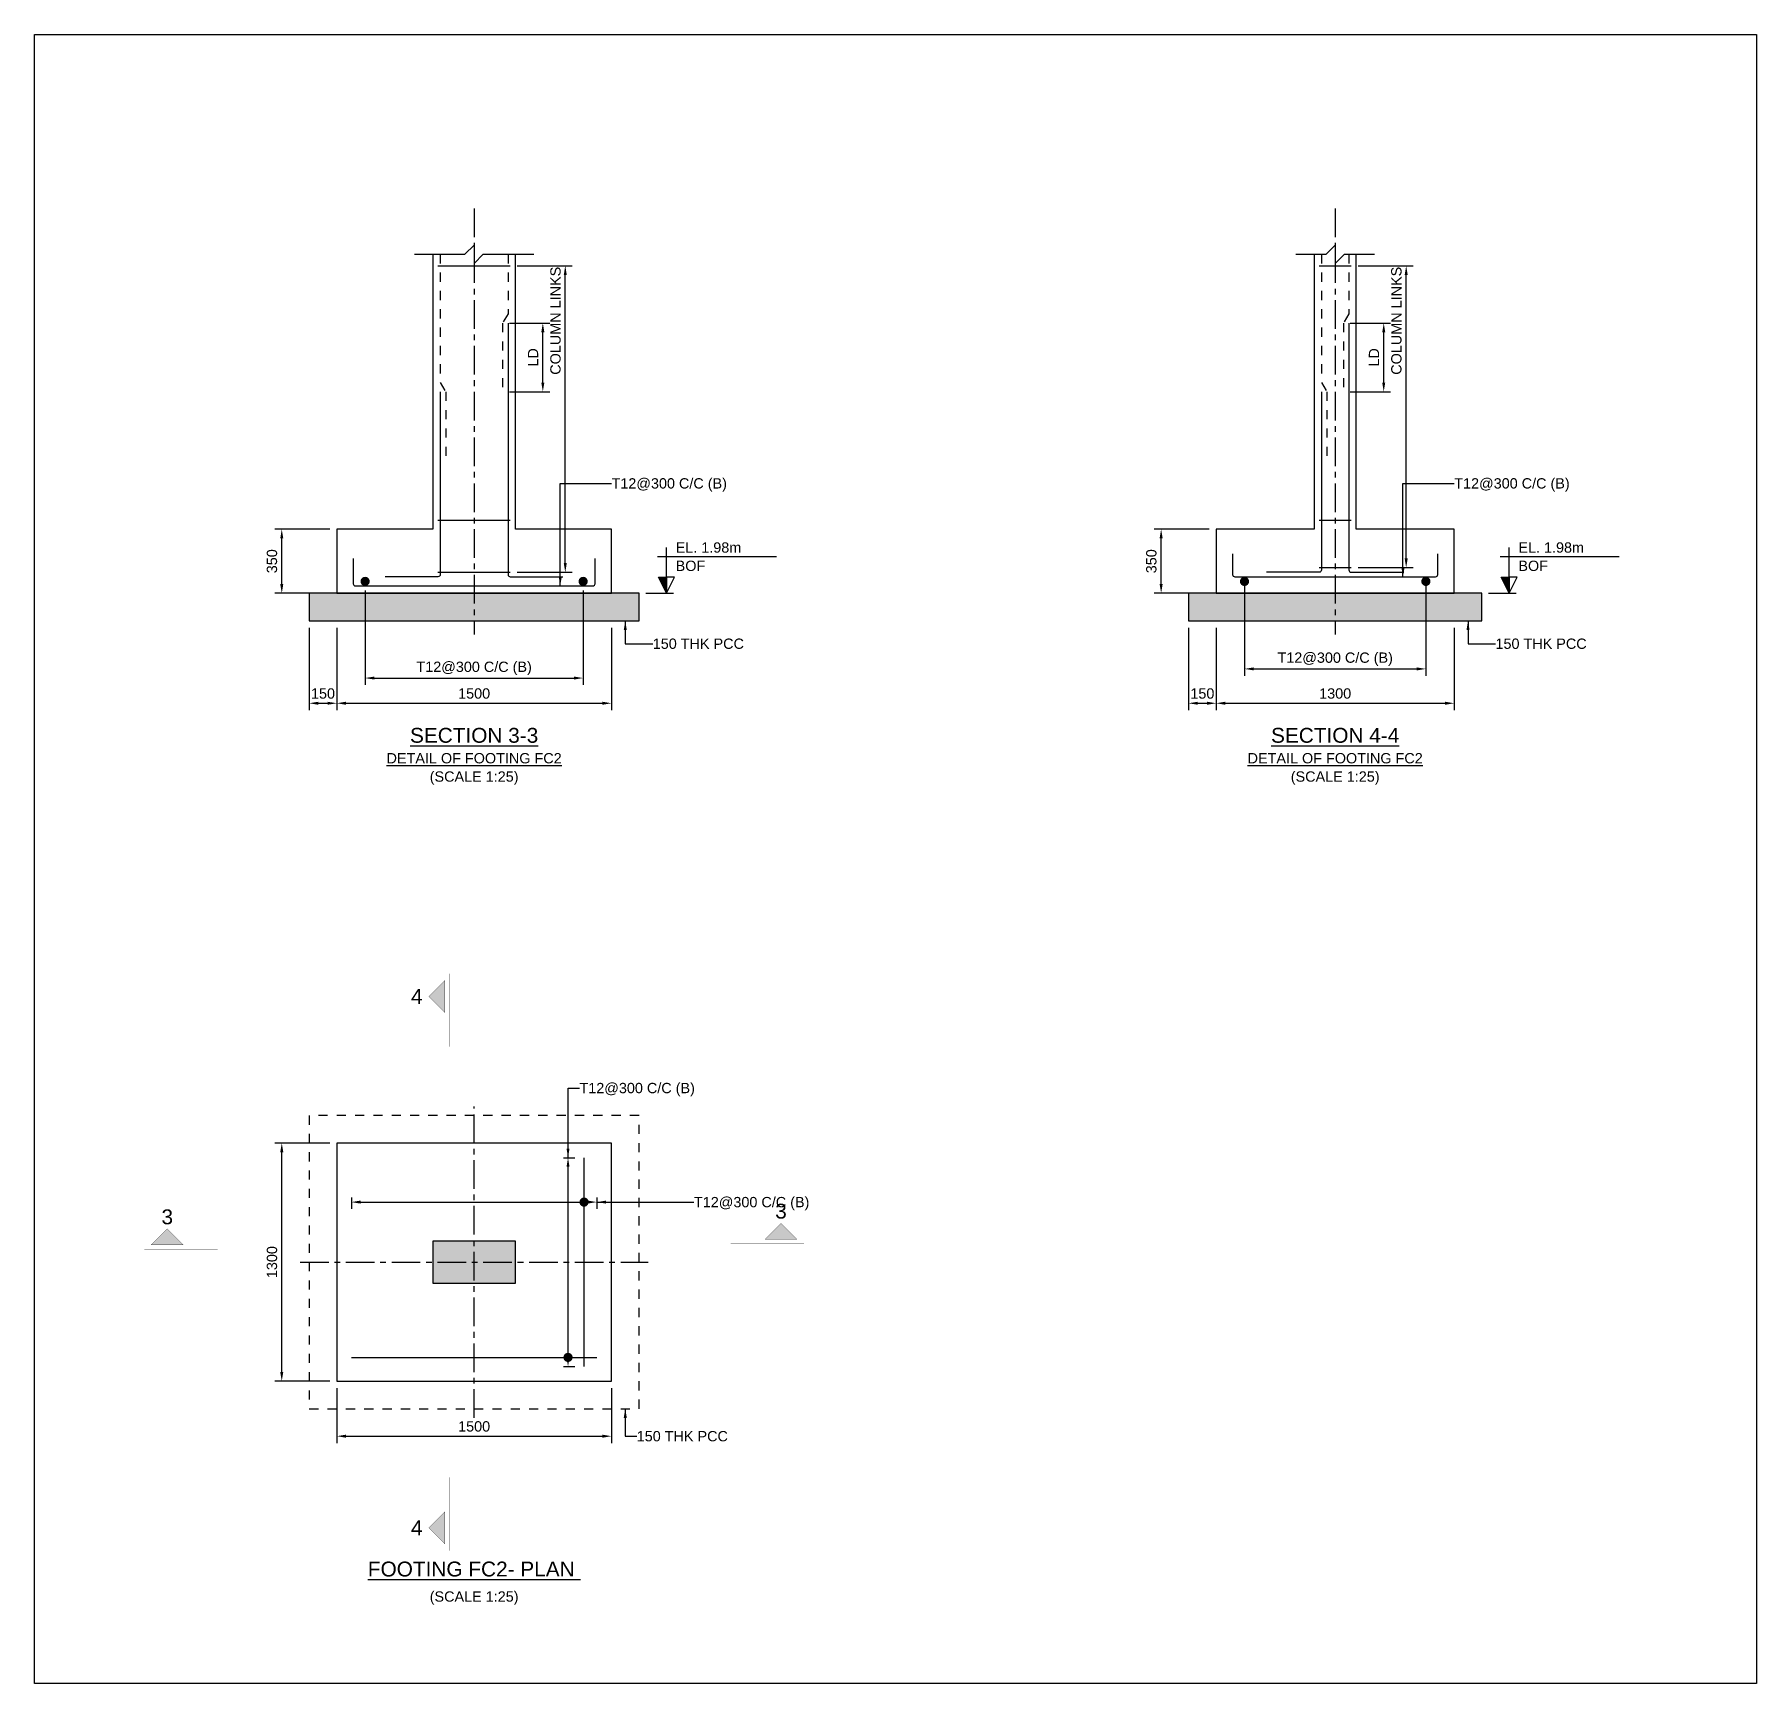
# Model space of a CAD drawing. Header units: inches. Extents: x -5500 to 172521, y -181100 to 5500.
# Drawn here: x 76921 to 114521, y -30500 to 5500 of the extents above; entities that cross this region are included whole.
import ezdxf
from ezdxf.enums import TextEntityAlignment as Align

# ---------------------------------------------------------------- set-up
doc = ezdxf.new("R2010")
doc.units = ezdxf.units.IN
doc.header["$LTSCALE"] = 1000
doc.header["$MEASUREMENT"] = 0
doc.linetypes.add('Cline', pattern=[1, 0.625, -0.125, 0.125, -0.125])
doc.linetypes.add('Dashed', pattern=[0.6, 0.2, -0.2, 0.2])
for name, color, linetype in [('Center Line', 1, 'Continuous'), ('Column', 2, 'Continuous'), ('Concrete Line', 2, 'Continuous'), ('Dim', 31, 'Continuous'), ('Footing', 4, 'Continuous'), ('Labels', 4, 'Continuous'), ('PCC', 5, 'Continuous'), ('Reinforcement', 4, 'Continuous'), ('Section Mark', 5, 'Continuous'), ('Solid', 25, 'Continuous'), ('Text', 31, 'Continuous')]:
    doc.layers.add(name, color=color, linetype=linetype)
doc.styles.add('SC-FTG1', font='SansSerif')
doc.styles.add('SC-FTG2', font='SansSerif')
doc.dimstyles.new('RccFooting', dxfattribs={"dimtxt": 225, "dimasz": 200, "dimexe": 150, "dimexo": 150, "dimgap": 100, "dimtad": 1, "dimtoh": 1, "dimdec": 4, "dimlfac": 0.25, "dimzin": 0, "dimdsep": 46, "dimtxsty": 'SC-FTG2', "dimcen": 0.09, "dimclrd": 8, "dimclre": 8, "dimclrt": 31, "dimadec": 0, "dimazin": 0, "dimtfac": 1, "dimtdec": 0, "dimtix": 1, "dimtofl": 0, "dimtmove": 0, "dimatfit": 3, "dimfxl": 1, "dimtolj": 1, "dimtzin": 0, "dimarcsym": 0})

msp = doc.modelspace()

# ---------------------------------------------------------------- texts
at = {"layer": 'Dim', "style": 'SC-FTG2'}
for s, p in [('T12@300 C/C (B)', (89521, -4300)), ('T12@300 C/C (B)', (107921, -4300)), ('150 THK PCC', (90421, -7800)), ('150 THK PCC', (108821, -7800)), ('150 THK PCC', (90071, -25100))]:
    msp.add_text(s, height=225, dxfattribs=at).set_placement(p, align=Align.MIDDLE_LEFT)
at = {"layer": 'Labels', "style": 'SC-FTG1'}
for s, p in [('%%USECTION 3-3', (86521, -9800)), ('%%USECTION 4-4', (105321, -9800)), ('%%uFOOTING FC2- PLAN ', (86521, -28000))]:
    msp.add_text(s, height=325, dxfattribs=at).set_placement(p, align=Align.MIDDLE_CENTER)
at = {"layer": 'Section Mark', "style": 'SC-FTG1'}
for s, p in [('4', (85268.5, -15500)), ('3', (79821, -20311.5)), ('3', (93221, -20187.5)), ('4', (85268.5, -27100))]:
    msp.add_text(s, height=325, dxfattribs=at).set_placement(p, align=Align.MIDDLE_CENTER)
at = {"layer": 'Text'}
for s, style, p in [('EL. 1.98m', 'SC-FTG2', (90921, -5700)), ('EL. 1.98m', 'SC-FTG2', (109321, -5700)), ('BOF', 'SC-FTG2', (90921, -6100)), ('BOF', 'SC-FTG2', (109321, -6100)), ('T12@300 C/C (B)', 'SC-FTG1', (88821, -17500)), ('T12@300 C/C (B)', 'SC-FTG1', (91321, -19990))]:
    msp.add_text(s, height=225, dxfattribs=dict(at, style=style)).set_placement(p, align=Align.MIDDLE_LEFT)
at = {"layer": 'Text', "style": 'SC-FTG1'}
for s, p in [('%%UDETAIL OF FOOTING FC2', (86521, -10300)), ('%%UDETAIL OF FOOTING FC2', (105321, -10300)), ('(SCALE 1:25)', (86521, -10700)), ('(SCALE 1:25)', (105321, -10700)), ('(SCALE 1:25)', (86521, -28600))]:
    msp.add_text(s, height=225, dxfattribs=at).set_placement(p, align=Align.MIDDLE_CENTER)

# ---------------------------------------------------------------- blocks, each defined once
blk = doc.blocks.new('*D47')
at = {"color": 8, "linetype": 'ByBlock', "lineweight": -2}
for p, q in [((83521, -24050), (83521, -25250)), ((89521, -24050), (89521, -25250)), ((83721, -25100), (89321, -25100))]:
    blk.add_line(p, q, dxfattribs=at)
at = {"color": 8}
for points in [[(83521, -25100), (83721, -25067), (83721, -25133)], [(89521, -25100), (89321, -25133), (89321, -25067)]]:
    blk.add_solid(points, dxfattribs=at)
at = {"layer": 'Defpoints', "color": 31}
for p in [(83521, -23900), (89521, -23900), (83521, -25100)]:
    blk.add_point(p, dxfattribs=at)
at = {"color": 31, "insert": (86521, -24888), "char_height": 225, "attachment_point": 5, "style": 'SC-FTG2'}
blk.add_mtext('\\A1;1500', dxfattribs=at)
blk = doc.blocks.new('*D48')
at = {"color": 8, "linetype": 'ByBlock', "lineweight": -2}
for p, q in [((83371, -18700), (82171, -18700)), ((82321, -23700), (82321, -18900)), ((83371, -23900), (82171, -23900))]:
    blk.add_line(p, q, dxfattribs=at)
at = {"color": 8}
for points in [[(82321, -18700), (82354, -18900), (82288, -18900)], [(82321, -23900), (82288, -23700), (82354, -23700)]]:
    blk.add_solid(points, dxfattribs=at)
at = {"layer": 'Defpoints', "color": 31}
for p in [(83521, -18700), (82321, -23900), (83521, -23900)]:
    blk.add_point(p, dxfattribs=at)
at = {"color": 31, "insert": (82108, -21300), "char_height": 225, "attachment_point": 5, "rotation": 90, "style": 'SC-FTG2'}
blk.add_mtext('\\A1;1300', dxfattribs=at)
blk = doc.blocks.new('*D49')
at = {"color": 8, "linetype": 'ByBlock', "lineweight": -2}
for p, q in [((88471, -19020), (88721, -19020)), ((88571, -23380), (88571, -19220)), ((88471, -23580), (88721, -23580))]:
    blk.add_line(p, q, dxfattribs=at)
at = {"color": 8}
for points in [[(88571, -19020), (88604, -19220), (88538, -19220)], [(88571, -23580), (88538, -23380), (88604, -23380)]]:
    blk.add_solid(points, dxfattribs=at)
at = {"layer": 'Defpoints', "color": 31}
for p in [(88321, -19020), (88321, -23580), (88571, -23580)]:
    blk.add_point(p, dxfattribs=at)
blk = doc.blocks.new('*D50')
at = {"color": 8, "linetype": 'ByBlock', "lineweight": -2}
for p, q in [((83841, -19890), (83841, -20140)), ((89201, -19890), (89201, -20140)), ((84041, -19990), (89001, -19990))]:
    blk.add_line(p, q, dxfattribs=at)
at = {"color": 8}
for points in [[(83841, -19990), (84041, -19957), (84041, -20023)], [(89201, -19990), (89001, -20023), (89001, -19957)]]:
    blk.add_solid(points, dxfattribs=at)
at = {"layer": 'Defpoints', "color": 31}
for p in [(83841, -19740), (89201, -19740), (83841, -19990)]:
    blk.add_point(p, dxfattribs=at)
blk = doc.blocks.new('*D51')
at = {"color": 8, "linetype": 'ByBlock', "lineweight": -2}
for p, q in [((82921, -7450), (82921, -9250)), ((83521, -7450), (83521, -9250)), ((83121, -9100), (83321, -9100))]:
    blk.add_line(p, q, dxfattribs=at)
at = {"color": 8}
for points in [[(82921, -9100), (83121, -9067), (83121, -9133)], [(83521, -9100), (83321, -9133), (83321, -9067)]]:
    blk.add_solid(points, dxfattribs=at)
at = {"layer": 'Defpoints', "color": 31}
for p in [(82921, -7300), (83521, -7300), (82921, -9100)]:
    blk.add_point(p, dxfattribs=at)
at = {"color": 31, "insert": (83221, -8888), "char_height": 225, "attachment_point": 5, "style": 'SC-FTG2'}
blk.add_mtext('\\A1;150', dxfattribs=at)
blk = doc.blocks.new('*D52')
at = {"color": 8, "linetype": 'ByBlock', "lineweight": -2}
for p, q in [((83521, -7450), (83521, -9250)), ((89521, -7450), (89521, -9250)), ((83721, -9100), (89321, -9100))]:
    blk.add_line(p, q, dxfattribs=at)
at = {"color": 8}
for points in [[(83521, -9100), (83721, -9067), (83721, -9133)], [(89521, -9100), (89321, -9133), (89321, -9067)]]:
    blk.add_solid(points, dxfattribs=at)
at = {"layer": 'Defpoints', "color": 31}
for p in [(83521, -7300), (89521, -7300), (83521, -9100)]:
    blk.add_point(p, dxfattribs=at)
at = {"color": 31, "insert": (86521, -8888), "char_height": 225, "attachment_point": 5, "style": 'SC-FTG2'}
blk.add_mtext('\\A1;1500', dxfattribs=at)
blk = doc.blocks.new('*D53')
at = {"color": 8, "linetype": 'ByBlock', "lineweight": -2}
for p, q in [((83371, -5300), (82171, -5300)), ((82321, -6500), (82321, -5500)), ((83371, -6700), (82171, -6700))]:
    blk.add_line(p, q, dxfattribs=at)
at = {"color": 8}
for points in [[(82321, -5300), (82354, -5500), (82288, -5500)], [(82321, -6700), (82288, -6500), (82354, -6500)]]:
    blk.add_solid(points, dxfattribs=at)
at = {"layer": 'Defpoints', "color": 31}
for p in [(83521, -5300), (82321, -6700), (83521, -6700)]:
    blk.add_point(p, dxfattribs=at)
at = {"color": 31, "insert": (82108, -6000), "char_height": 225, "attachment_point": 5, "rotation": 90, "style": 'SC-FTG2'}
blk.add_mtext('\\A1;350', dxfattribs=at)
blk = doc.blocks.new('*D54')
at = {"color": 8, "linetype": 'ByBlock', "lineweight": -2}
for p, q in [((84141, -6640), (84141, -8700)), ((88901, -6640), (88901, -8700)), ((84341, -8550), (88701, -8550))]:
    blk.add_line(p, q, dxfattribs=at)
at = {"color": 8}
for points in [[(84141, -8550), (84341, -8517), (84341, -8583)], [(88901, -8550), (88701, -8583), (88701, -8517)]]:
    blk.add_solid(points, dxfattribs=at)
at = {"layer": 'Defpoints', "color": 31}
for p in [(84141, -6490), (88901, -6490), (84141, -8550)]:
    blk.add_point(p, dxfattribs=at)
at = {"color": 31, "insert": (86521, -8338), "char_height": 225, "attachment_point": 5, "style": 'SC-FTG2'}
blk.add_mtext('\\A1;T12@300 C/C (B)', dxfattribs=at)
blk = doc.blocks.new('*D55')
at = {"color": 8, "linetype": 'ByBlock', "lineweight": -2}
for p, q in [((87291, -800), (88171, -800)), ((88021, -2100), (88021, -1000)), ((87291, -2300), (88171, -2300))]:
    blk.add_line(p, q, dxfattribs=at)
at = {"color": 8}
for points in [[(88021, -800), (88054, -1000), (87988, -1000)], [(88021, -2300), (87988, -2100), (88054, -2100)]]:
    blk.add_solid(points, dxfattribs=at)
at = {"layer": 'Defpoints', "color": 31}
for p in [(87141, -800), (87141, -2300), (88021, -2300)]:
    blk.add_point(p, dxfattribs=at)
at = {"color": 31, "insert": (87808, -1550), "char_height": 225, "attachment_point": 5, "rotation": 90, "style": 'SC-FTG2'}
blk.add_mtext('\\A1;LD', dxfattribs=at)
blk = doc.blocks.new('*D56')
at = {"color": 8, "linetype": 'ByBlock', "lineweight": -2}
for p, q in [((87461, 450), (88661, 450)), ((88511, -6040), (88511, 250)), ((87461, -6240), (88661, -6240))]:
    blk.add_line(p, q, dxfattribs=at)
at = {"color": 8}
for points in [[(88511, 450), (88544, 250), (88478, 250)], [(88511, -6240), (88478, -6040), (88544, -6040)]]:
    blk.add_solid(points, dxfattribs=at)
at = {"layer": 'Defpoints', "color": 31}
for p in [(87311, 450), (87311, -6240), (88511, -6240)]:
    blk.add_point(p, dxfattribs=at)
at = {"color": 31, "insert": (88298, -750), "char_height": 225, "attachment_point": 5, "rotation": 90, "style": 'SC-FTG2'}
blk.add_mtext('\\A1;COLUMN LINKS', dxfattribs=at)
blk = doc.blocks.new('*D57')
at = {"color": 8, "linetype": 'ByBlock', "lineweight": -2}
for p, q in [((102121, -7450), (102121, -9250)), ((102721, -7450), (102721, -9250)), ((102321, -9100), (102521, -9100))]:
    blk.add_line(p, q, dxfattribs=at)
at = {"color": 8}
for points in [[(102121, -9100), (102321, -9067), (102321, -9133)], [(102721, -9100), (102521, -9133), (102521, -9067)]]:
    blk.add_solid(points, dxfattribs=at)
at = {"layer": 'Defpoints', "color": 31}
for p in [(102121, -7300), (102721, -7300), (102121, -9100)]:
    blk.add_point(p, dxfattribs=at)
at = {"color": 31, "insert": (102421, -8888), "char_height": 225, "attachment_point": 5, "style": 'SC-FTG2'}
blk.add_mtext('\\A1;150', dxfattribs=at)
blk = doc.blocks.new('*D58')
at = {"color": 8, "linetype": 'ByBlock', "lineweight": -2}
for p, q in [((102721, -7450), (102721, -9250)), ((107921, -7450), (107921, -9250)), ((102921, -9100), (107721, -9100))]:
    blk.add_line(p, q, dxfattribs=at)
at = {"color": 8}
for points in [[(102721, -9100), (102921, -9067), (102921, -9133)], [(107921, -9100), (107721, -9133), (107721, -9067)]]:
    blk.add_solid(points, dxfattribs=at)
at = {"layer": 'Defpoints', "color": 31}
for p in [(102721, -7300), (107921, -7300), (102721, -9100)]:
    blk.add_point(p, dxfattribs=at)
at = {"color": 31, "insert": (105321, -8888), "char_height": 225, "attachment_point": 5, "style": 'SC-FTG2'}
blk.add_mtext('\\A1;1300', dxfattribs=at)
blk = doc.blocks.new('*D59')
at = {"color": 8, "linetype": 'ByBlock', "lineweight": -2}
for p, q in [((102571, -5300), (101371, -5300)), ((101521, -6500), (101521, -5500)), ((102571, -6700), (101371, -6700))]:
    blk.add_line(p, q, dxfattribs=at)
at = {"color": 8}
for points in [[(101521, -5300), (101554, -5500), (101488, -5500)], [(101521, -6700), (101488, -6500), (101554, -6500)]]:
    blk.add_solid(points, dxfattribs=at)
at = {"layer": 'Defpoints', "color": 31}
for p in [(102721, -5300), (101521, -6700), (102721, -6700)]:
    blk.add_point(p, dxfattribs=at)
at = {"color": 31, "insert": (101308, -6000), "char_height": 225, "attachment_point": 5, "rotation": 90, "style": 'SC-FTG2'}
blk.add_mtext('\\A1;350', dxfattribs=at)
blk = doc.blocks.new('*D60')
at = {"color": 8, "linetype": 'ByBlock', "lineweight": -2}
for p, q in [((103341, -6440), (103341, -8500)), ((107301, -6440), (107301, -8500)), ((103541, -8350), (107101, -8350))]:
    blk.add_line(p, q, dxfattribs=at)
at = {"color": 8}
for points in [[(103341, -8350), (103541, -8317), (103541, -8383)], [(107301, -8350), (107101, -8383), (107101, -8317)]]:
    blk.add_solid(points, dxfattribs=at)
at = {"layer": 'Defpoints', "color": 31}
for p in [(103341, -6290), (107301, -6290), (103341, -8350)]:
    blk.add_point(p, dxfattribs=at)
at = {"color": 31, "insert": (105321, -8138), "char_height": 225, "attachment_point": 5, "style": 'SC-FTG2'}
blk.add_mtext('\\A1;T12@300 C/C (B)', dxfattribs=at)
blk = doc.blocks.new('*D61')
at = {"color": 8, "linetype": 'ByBlock', "lineweight": -2}
for p, q in [((105651, -800), (106531, -800)), ((106381, -2100), (106381, -1000)), ((105651, -2300), (106531, -2300))]:
    blk.add_line(p, q, dxfattribs=at)
at = {"color": 8}
for points in [[(106381, -800), (106414, -1000), (106348, -1000)], [(106381, -2300), (106348, -2100), (106414, -2100)]]:
    blk.add_solid(points, dxfattribs=at)
at = {"layer": 'Defpoints', "color": 31}
for p in [(105501, -800), (105501, -2300), (106381, -2300)]:
    blk.add_point(p, dxfattribs=at)
at = {"color": 31, "insert": (106168, -1550), "char_height": 225, "attachment_point": 5, "rotation": 90, "style": 'SC-FTG2'}
blk.add_mtext('\\A1;LD', dxfattribs=at)
blk = doc.blocks.new('*D62')
at = {"color": 8, "linetype": 'ByBlock', "lineweight": -2}
for p, q in [((105821, 450), (107021, 450)), ((106871, -5940), (106871, 250)), ((105821, -6140), (107021, -6140))]:
    blk.add_line(p, q, dxfattribs=at)
at = {"color": 8}
for points in [[(106871, 450), (106904, 250), (106838, 250)], [(106871, -6140), (106838, -5940), (106904, -5940)]]:
    blk.add_solid(points, dxfattribs=at)
at = {"layer": 'Defpoints', "color": 31}
for p in [(105671, 450), (105671, -6140), (106871, -6140)]:
    blk.add_point(p, dxfattribs=at)
at = {"color": 31, "insert": (106658, -750), "char_height": 225, "attachment_point": 5, "rotation": 90, "style": 'SC-FTG2'}
blk.add_mtext('\\A1;COLUMN LINKS', dxfattribs=at)

# ---------------------------------------------------------------- dimensions: what is measured, and where the dimension line sits
at = {"layer": 'Dim'}
for base, p1, p2, angle, text, picture, middle in [((88511, 450), (87311, -6240), (87311, 450), 90, 'COLUMN LINKS', '*D56', (88511, -750)), ((106871, 450), (105671, -6140), (105671, 450), 90, 'COLUMN LINKS', '*D62', (106871, -750)), ((88021, -800), (87141, -2300), (87141, -800), 90, 'LD', '*D55', (88021, -1550)), ((106381, -800), (105501, -2300), (105501, -800), 90, 'LD', '*D61', (106381, -1550)), ((88571, -19020), (88321, -23580), (88321, -19020), 90, ' ', '*D49', (88571, -22080)), ((89201, -19990), (83841, -19740), (89201, -19740), 0, ' ', '*D50', (87621, -19990))]:
    dim = msp.add_linear_dim(base=base, p1=p1, p2=p2, angle=angle, text=text, dimstyle='RccFooting', override={"dimjust": 0}, dxfattribs=at)
    dim.commit()
    dim.dimension.update_dxf_attribs({"geometry": picture, "text_midpoint": middle, "dimtype": 129})
for p1, p2, distance, text, picture, middle in [((83521, -6700), (83521, -5300), 1200, '350', '*D53', (82321, -6000)), ((102721, -6700), (102721, -5300), 1200, '350', '*D59', (101521, -6000)), ((103341, -6290), (107301, -6290), -2060, 'T12@300 C/C (B)', '*D60', (105321, -8350)), ((84141, -6490), (88901, -6490), -2060, 'T12@300 C/C (B)', '*D54', (86521, -8550)), ((82921, -7300), (83521, -7300), -1800, '150', '*D51', (83221, -9100)), ((83521, -7300), (89521, -7300), -1800, '1500', '*D52', (86521, -9100)), ((102121, -7300), (102721, -7300), -1800, '150', '*D57', (102421, -9100)), ((102721, -7300), (107921, -7300), -1800, '1300', '*D58', (105321, -9100)), ((83521, -23900), (83521, -18700), 1200, '1300', '*D48', (82321, -21300)), ((83521, -23900), (89521, -23900), -1200, '1500', '*D47', (86521, -25100))]:
    dim = msp.add_aligned_dim(p1=p1, p2=p2, distance=distance, text=text, dimstyle='RccFooting', dxfattribs=at)
    dim.commit()
    dim.dimension.update_dxf_attribs({"geometry": picture, "text_midpoint": middle})

# ---------------------------------------------------------------- hatches: boundary and pattern name
at = {"layer": 'Solid'}
for points in [[(90721, -6700), (90546, -6350), (90721, -6350)], [(109121, -6700), (108946, -6350), (109121, -6350)], [(82921, -7300), (90121, -7300), (90121, -6700), (82921, -6700)], [(102121, -7300), (108521, -7300), (108521, -6700), (102121, -6700)], [(85881, -15150), (85531, -15500), (85881, -15850), (85881, -15150)], [(79471, -20924), (79821, -20574), (80171, -20924), (79471, -20924)], [(93571, -20800), (93221, -20450), (92871, -20800), (93571, -20800)], [(85621, -21760), (87421, -21760), (87421, -20840), (85621, -20840)], [(85881, -27450), (85531, -27100), (85881, -26750), (85881, -27450)]]:
    msp.add_hatch(color=256, dxfattribs=at).paths.add_polyline_path(points, flags=0)

# ---------------------------------------------------------------- linework, layer by layer
msp.add_lwpolyline([(76921, -30500), (76921, 5500), (114521, 5500), (114521, -30500), (76921, -30500)])
at = {"layer": 'Center Line', "linetype": 'Cline'}
for points in [[(86521, 1700), (86521, -7600)], [(105321, 1700), (105321, -7600)], [(86521, -24700), (86521, -17900)], [(82721, -21300), (90321, -21300)]]:
    msp.add_lwpolyline(points, dxfattribs=at)
at = {"layer": 'Column'}
msp.add_lwpolyline([(85621, -21760), (87421, -21760), (87421, -20840), (85621, -20840), (85621, -21760)], dxfattribs=at)
at = {"layer": 'Concrete Line'}
for points in [[(85221, 700), (86321, 700), (86521, 900), (86521, 500), (86721, 700), (87821, 700)], [(104461, 700), (105121, 700), (105321, 900), (105321, 500), (105521, 700), (106181, 700)], [(85621, 700), (85621, -5300), (83521, -5300), (83521, -6700), (89521, -6700), (89521, -5300), (87421, -5300), (87421, 700)], [(104861, 700), (104861, -5300), (102721, -5300), (102721, -6700), (107921, -6700), (107921, -5300), (105781, -5300), (105781, 700)]]:
    msp.add_lwpolyline(points, dxfattribs=at)
at = {"layer": 'Dim', "color": 8, "const_width": 100}
for points in [[(88871, -19990, 1), (88971, -19990, 1)], [(88521, -23380, 1), (88621, -23380, 1)]]:
    msp.add_lwpolyline(points, format="xyb", close=True, dxfattribs=at)
at = {"layer": 'Footing'}
msp.add_lwpolyline([(83521, -23900), (89521, -23900), (89521, -18700), (83521, -18700), (83521, -23900)], dxfattribs=at)
at = {"layer": 'PCC'}
for points in [[(82921, -7300), (90121, -7300), (90121, -6700), (82921, -6700), (82921, -7300)], [(102121, -7300), (108521, -7300), (108521, -6700), (102121, -6700), (102121, -7300)]]:
    msp.add_lwpolyline(points, dxfattribs=at)
at = {"layer": 'PCC', "linetype": 'Dashed'}
msp.add_lwpolyline([(82921, -24500), (90121, -24500), (90121, -18100), (82921, -18100), (82921, -24500)], dxfattribs=at)
at = {"layer": 'Reinforcement'}
for points in [[(85731, 450), (87311, 450)], [(104971, 450), (105671, 450)], [(85731, -5100), (87311, -5100)], [(104971, -5100), (105671, -5100)], [(85731, -6240), (87311, -6240)], [(104971, -6140), (105671, -6140)], [(88921, -23580), (88921, -19020)], [(83841, -23380), (89201, -23380)]]:
    msp.add_lwpolyline(points, dxfattribs=at)
at = {"layer": 'Reinforcement', "linetype": 'Dashed'}
for points in [[(85781, 700), (85781, -2100), (85901, -2300), (85901, -3800)], [(87261, 700), (87261, -600), (87141, -800), (87141, -2300)], [(105021, 700), (105021, -2100), (105141, -2300), (105141, -3800)], [(105621, 700), (105621, -600), (105501, -800), (105501, -2300)]]:
    msp.add_lwpolyline(points, dxfattribs=at)
at = {"layer": 'Reinforcement'}
for points in [[(87261, -800), (87261, -6290, 0.4), (87311, -6340), (88461, -6340, 0.4), (88461, -6340), (88461, -6340)], [(105621, -800), (105621, -6190, 0.4), (105671, -6240), (106821, -6240, 0.4), (106821, -6240), (106821, -6240)], [(85781, -2300), (85781, -6290, -0.4), (85731, -6340), (84581, -6340, 0.4), (84581, -6340), (84581, -6340)], [(105021, -2300), (105021, -6190, -0.4), (104971, -6240), (103821, -6240, 0.4), (103821, -6240), (103821, -6240)], [(83881, -5940), (83881, -6490, 0.4), (83931, -6540), (89111, -6540, 0.4), (89161, -6490), (89161, -5940)], [(103081, -5840), (103081, -6290, 0.4), (103131, -6340), (107511, -6340, 0.4), (107561, -6290), (107561, -5840)]]:
    msp.add_lwpolyline(points, format="xyb", dxfattribs=at)
at = {"layer": 'Reinforcement', "const_width": 100}
for points in [[(84091, -6440, 1), (84191, -6440, 1)], [(88851, -6440, 1), (88951, -6440, 1)], [(103291, -6440, 1), (103391, -6440, 1)], [(107251, -6440, 1), (107351, -6440, 1)]]:
    msp.add_lwpolyline(points, format="xyb", close=True, dxfattribs=at)
at = {"layer": 'Section Mark'}
for p, q in [((90271, -6700), (90871, -6700)), ((108671, -6700), (109271, -6700))]:
    msp.add_line(p, q, dxfattribs=at)
for points in [[(90521, -5900), (93121, -5900)], [(90721, -6700), (90721, -5700)], [(108921, -5900), (111521, -5900)], [(109121, -6700), (109121, -5700)], [(90721, -6700), (90546, -6350), (90721, -6350), (90721, -6700)], [(90721, -6700), (90896, -6350), (90721, -6350), (90721, -6700)], [(109121, -6700), (108946, -6350), (109121, -6350), (109121, -6700)], [(109121, -6700), (109296, -6350), (109121, -6350), (109121, -6700)]]:
    msp.add_lwpolyline(points, dxfattribs=at)
at = {"layer": 'Section Mark', "const_width": 5}
for points in [[(85981, -16600), (85981, -15000)], [(85881, -15150), (85531, -15500), (85881, -15850), (85881, -15150)], [(79471, -20924), (79821, -20574), (80171, -20924), (79471, -20924)], [(93571, -20800), (93221, -20450), (92871, -20800), (93571, -20800)], [(80921, -21024), (79321, -21024)], [(92121, -20900), (93721, -20900)], [(85981, -26000), (85981, -27600)], [(85881, -27450), (85531, -27100), (85881, -26750), (85881, -27450)]]:
    msp.add_lwpolyline(points, dxfattribs=at)

msp.set_redraw_order([(e.dxf.handle, doc.entitydb.next_handle()) for e in msp.query("TEXT MTEXT ATTDEF DIMENSION ARC_DIMENSION")])  # texts and dimensions are drawn at this point

# ---------------------------------------------------------------- leaders
at = {"layer": 'Dim', "color": 8}
for points in [[(88401, -6540), (88401, -4300), (89521, -4300)], [(106801, -6340), (106801, -4300), (107921, -4300)], [(89821, -7300), (89821, -7800), (90421, -7800)], [(108221, -7300), (108221, -7800), (108821, -7800)], [(88571, -19020), (88571, -17500), (88821, -17500)], [(89201, -19990), (91321, -19990), (91321, -19990)], [(89821, -24500), (89821, -25100), (90071, -25100)]]:
    msp.add_leader(points, dimstyle='RccFooting', dxfattribs=at)

doc.saveas('drawing.dxf')
